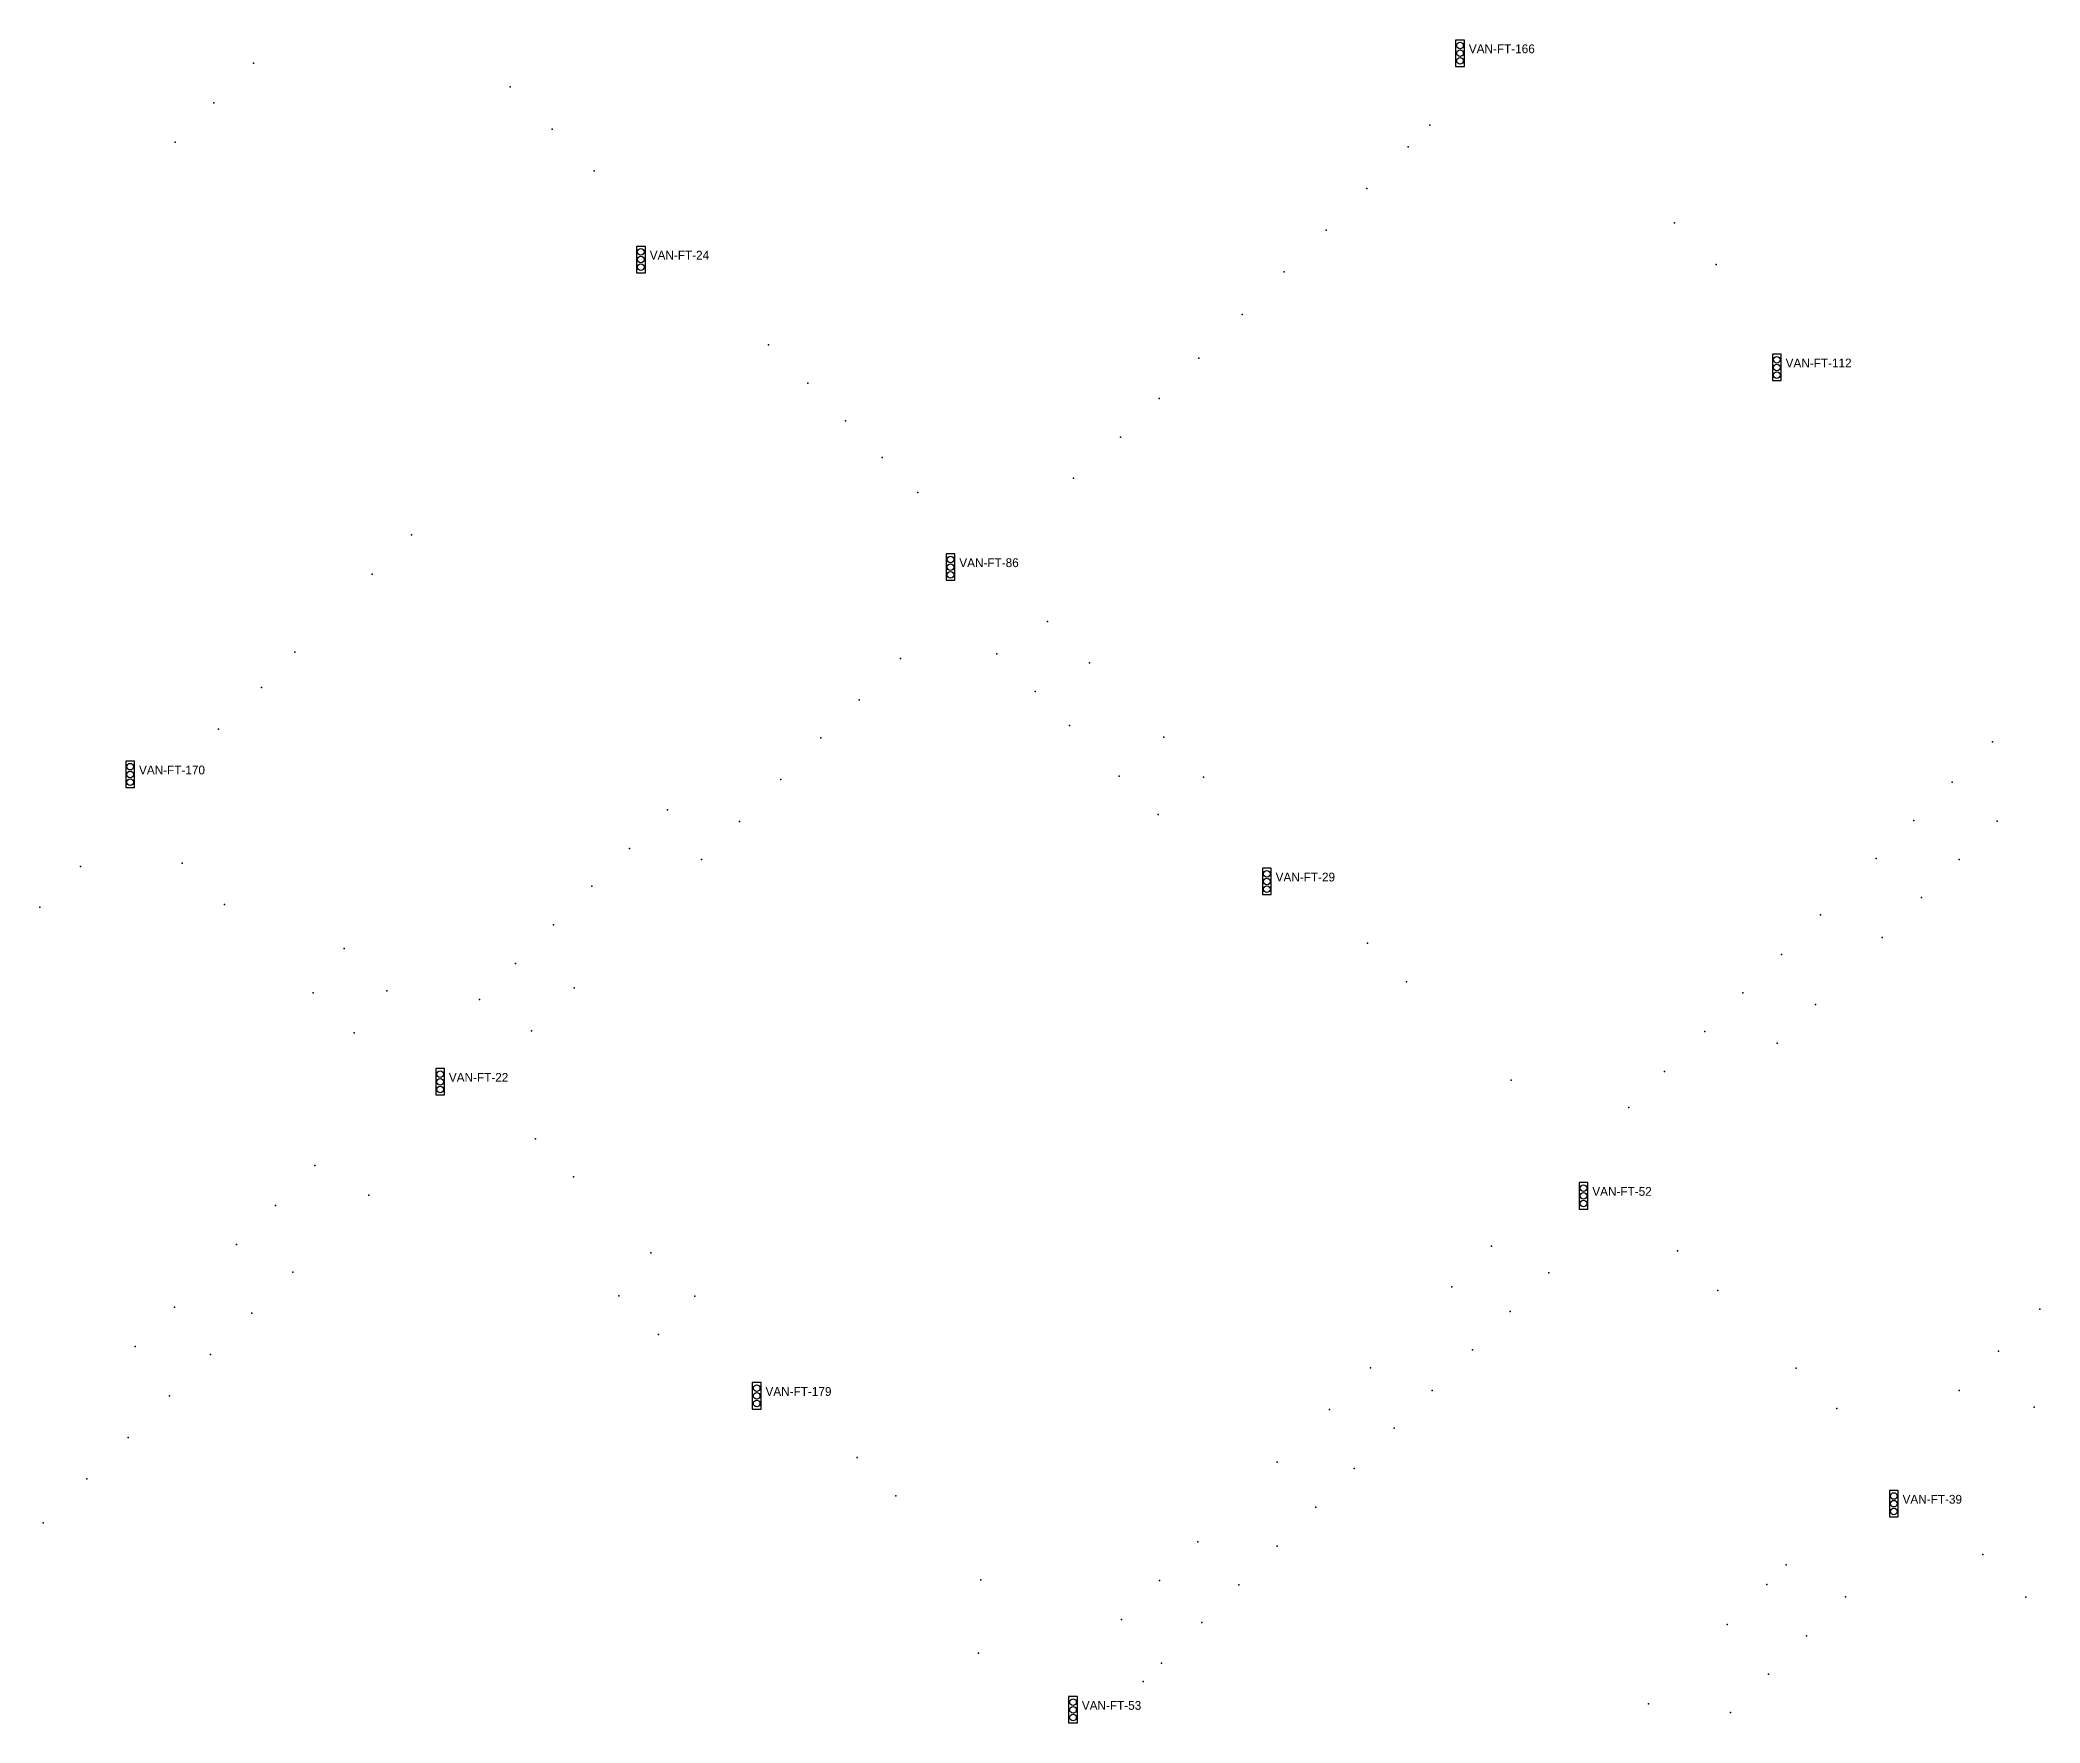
# Model space of a CAD drawing. Header units: inches. Extents: x 486474 to 494239, y 5455982 to 5460069.
# Drawn here: x 490773.8 to 491228.7, y 5458316.2 to 5458699 of the extents above; entities that cross this region are included whole.
import ezdxf

# ---------------------------------------------------------------- set-up
doc = ezdxf.new("R2010")
doc.units = ezdxf.units.IN
doc.header["$MEASUREMENT"] = 0
doc.layers.add('Parking Meters', color=10, linetype='Continuous')
doc.layers.add('Traffic Signals', color=10, linetype='Continuous')

msp = doc.modelspace()

# ---------------------------------------------------------------- texts
at = {"layer": 'Traffic Signals', "color": 1}
for s, p in [('VAN-FT-166', (491098.81, 5458695.96)), ('VAN-FT-24', (490912.51, 5458649.03)), ('VAN-FT-112', (491170.87, 5458624.51)), ('VAN-FT-86', (490982.92, 5458579.1)), ('VAN-FT-170', (490796.34, 5458531.96)), ('VAN-FT-29', (491054.87, 5458507.62)), ('VAN-FT-22', (490866.82, 5458462.06)), ('VAN-FT-52', (491126.9, 5458436.13)), ('VAN-FT-179', (490938.84, 5458390.64)), ('VAN-FT-39', (491197.47, 5458366.12)), ('VAN-FT-53', (491010.79, 5458319.25))]:
    msp.add_text(s, height=2, dxfattribs=at).set_placement(p)

# ---------------------------------------------------------------- linework, layer by layer
at = {"layer": 'Parking Meters', "color": 7}
for p in [(490822.37, 5458693.66), (490822.37, 5458693.66), (490880.74, 5458688.28), (490880.74, 5458688.28), (490813.4, 5458684.68), (490813.4, 5458684.68), (490890.35, 5458678.7), (490890.35, 5458678.7), (491089.98, 5458679.57), (490804.54, 5458675.72), (490804.54, 5458675.72), (491085.05, 5458674.64), (491085.05, 5458674.64), (490899.84, 5458669.18), (491075.65, 5458665.17), (491075.65, 5458665.17), (491066.36, 5458655.74), (491066.36, 5458655.74), (491145.6, 5458657.41), (491145.6, 5458657.41), (491056.85, 5458646.25), (491056.85, 5458646.25), (491155.1, 5458647.91), (491155.1, 5458647.91), (491047.29, 5458636.51), (491047.29, 5458636.51), (490939.49, 5458629.65), (490939.49, 5458629.65), (491037.44, 5458626.61), (491037.44, 5458626.61), (490948.45, 5458620.92), (490948.45, 5458620.92), (491028.38, 5458617.45), (491028.38, 5458617.45), (490957.07, 5458612.35), (490957.07, 5458612.35), (491019.6, 5458608.65), (491019.6, 5458608.65), (490965.41, 5458604.06), (490965.41, 5458604.06), (491008.93, 5458599.36), (491008.93, 5458599.36), (490973.48, 5458596.04), (490858.34, 5458586.44), (490858.34, 5458586.44), (490849.35, 5458577.49), (490849.35, 5458577.49), (491002.98, 5458566.7), (491002.98, 5458566.7), (490831.76, 5458559.72), (490831.76, 5458559.72), (490969.56, 5458558.34), (490969.56, 5458558.34), (490991.48, 5458559.36), (490991.48, 5458559.36), (491012.51, 5458557.31), (491012.51, 5458557.31), (490824.21, 5458551.71), (490960.16, 5458548.9), (490960.16, 5458548.9), (491000.15, 5458550.81), (491000.15, 5458550.81), (490814.42, 5458542.25), (490951.46, 5458540.26), (490951.46, 5458540.26), (491007.99, 5458543.07), (491029.44, 5458540.42), (491029.44, 5458540.42), (491217.9, 5458539.34), (490942.35, 5458530.78), (490942.35, 5458530.78), (491019.31, 5458531.59), (491019.31, 5458531.59), (491038.48, 5458531.35), (491038.48, 5458531.35), (491208.75, 5458530.22), (491208.75, 5458530.22), (490916.53, 5458523.87), (490916.53, 5458523.87), (491028.14, 5458522.82), (490932.9, 5458521.27), (490932.9, 5458521.27), (491200.07, 5458521.44), (491200.07, 5458521.44), (491218.97, 5458521.31), (491218.97, 5458521.31), (490907.94, 5458515.1), (490907.94, 5458515.1), (490924.28, 5458512.58), (491191.5, 5458512.86), (491191.5, 5458512.86), (491210.31, 5458512.62), (491210.31, 5458512.62), (490783.03, 5458511.01), (490806.19, 5458511.79), (490806.19, 5458511.79), (490899.33, 5458506.53), (490899.33, 5458506.53), (491201.78, 5458503.97), (491201.78, 5458503.97), (490773.82, 5458501.76), (490773.82, 5458501.76), (490815.76, 5458502.35), (491178.78, 5458500.02), (490890.59, 5458497.75), (490890.59, 5458497.75), (491192.85, 5458494.88), (491192.85, 5458494.88), (490842.98, 5458492.38), (490842.98, 5458492.38), (491075.8, 5458493.61), (491075.8, 5458493.61), (491169.94, 5458491.04), (491169.94, 5458491.04), (490881.97, 5458488.94), (490881.97, 5458488.94), (490835.96, 5458482.28), (490835.96, 5458482.28), (490852.73, 5458482.75), (490852.73, 5458482.75), (490873.8, 5458480.77), (490895.29, 5458483.44), (490895.29, 5458483.44), (491084.65, 5458484.81), (491084.65, 5458484.81), (491161.14, 5458482.27), (491161.14, 5458482.27), (491177.66, 5458479.6), (491177.66, 5458479.6), (490845.26, 5458473.17), (490845.26, 5458473.17), (490885.6, 5458473.64), (490885.6, 5458473.64), (491152.46, 5458473.52), (491152.46, 5458473.52), (491168.97, 5458470.82), (491168.97, 5458470.82), (491108.42, 5458462.42), (491108.42, 5458462.42), (491143.35, 5458464.4), (491143.35, 5458464.4), (491135.2, 5458456.21), (491135.2, 5458456.21), (490886.51, 5458449.05), (490886.51, 5458449.05), (490836.31, 5458442.99), (490836.31, 5458442.99), (490895.17, 5458440.45), (490895.17, 5458440.45), (490848.6, 5458436.24), (490848.6, 5458436.24), (490827.4, 5458433.96), (490827.4, 5458433.96), (490818.53, 5458425.07), (490912.78, 5458423.15), (490912.78, 5458423.15), (491103.96, 5458424.65), (491103.96, 5458424.65), (491146.27, 5458423.64), (491146.27, 5458423.64), (490831.31, 5458418.8), (490831.31, 5458418.8), (491117.04, 5458418.62), (490905.47, 5458413.39), (490905.47, 5458413.39), (490922.74, 5458413.29), (490922.74, 5458413.29), (491094.92, 5458415.45), (491094.92, 5458415.45), (491155.44, 5458414.63), (491155.44, 5458414.63), (490804.38, 5458410.8), (490804.38, 5458410.8), (490822, 5458409.45), (490822, 5458409.45), (491108.25, 5458409.8), (491108.25, 5458409.8), (491228.73, 5458410.34), (491228.73, 5458410.34), (490914.52, 5458404.59), (490914.52, 5458404.59), (490795.5, 5458401.85), (490795.5, 5458401.85), (490812.61, 5458400.01), (490812.61, 5458400.01), (491099.64, 5458401.12), (491099.64, 5458401.12), (491219.3, 5458400.81), (491219.3, 5458400.81), (491076.46, 5458396.98), (491076.46, 5458396.98), (491173.26, 5458396.93), (491173.26, 5458396.93), (490803.28, 5458390.63), (490803.28, 5458390.63), (491090.48, 5458391.88), (491090.48, 5458391.88), (491210.35, 5458391.85), (491210.35, 5458391.85), (491067.09, 5458387.54), (491067.09, 5458387.54), (491182.52, 5458387.75), (491182.52, 5458387.75), (491227.41, 5458388.05), (491227.41, 5458388.05), (490793.86, 5458381.17), (490793.86, 5458381.17), (491081.86, 5458383.26), (491081.86, 5458383.26), (490959.68, 5458376.62), (490959.68, 5458376.62), (490784.47, 5458371.78), (490784.47, 5458371.78), (491055.25, 5458375.57), (491072.75, 5458374.1), (491072.75, 5458374.1), (490968.48, 5458367.92), (490968.48, 5458367.92), (491064.02, 5458365.29), (491064.02, 5458365.29), (490774.57, 5458361.78), (490774.57, 5458361.78), (491037.19, 5458357.46), (491037.19, 5458357.46), (491055.23, 5458356.45), (491055.23, 5458356.45), (491215.72, 5458354.53), (491215.72, 5458354.53), (490987.79, 5458348.8), (490987.79, 5458348.8), (491028.46, 5458348.63), (491028.46, 5458348.63), (491170.99, 5458352.19), (491046.51, 5458347.65), (491046.51, 5458347.65), (491166.57, 5458347.73), (491166.57, 5458347.73), (491184.48, 5458344.94), (491184.48, 5458344.94), (491225.54, 5458344.85), (491225.54, 5458344.85), (491019.82, 5458339.78), (491019.82, 5458339.78), (491038.05, 5458339.09), (491038.05, 5458339.09), (491157.59, 5458338.66), (491157.59, 5458338.66), (491175.65, 5458336.09), (491175.65, 5458336.09), (490987.31, 5458332.16), (491028.93, 5458329.86), (491028.93, 5458329.86), (491166.94, 5458327.33), (491166.94, 5458327.33), (491024.74, 5458325.69), (491139.66, 5458320.57), (491139.66, 5458320.57), (491158.32, 5458318.65), (491158.32, 5458318.65)]:
    msp.add_point(p, dxfattribs=at)
at = {"layer": 'Traffic Signals', "color": 1}
for points in [[(491095.81, 5458692.96), (491097.81, 5458692.96), (491097.81, 5458698.96), (491095.81, 5458698.96)], [(490909.51, 5458646.03), (490911.51, 5458646.03), (490911.51, 5458652.03), (490909.51, 5458652.03)], [(491167.87, 5458621.51), (491169.87, 5458621.51), (491169.87, 5458627.51), (491167.87, 5458627.51)], [(490979.92, 5458576.1), (490981.92, 5458576.1), (490981.92, 5458582.1), (490979.92, 5458582.1)], [(490793.34, 5458528.96), (490795.34, 5458528.96), (490795.34, 5458534.96), (490793.34, 5458534.96)], [(491051.87, 5458504.62), (491053.87, 5458504.62), (491053.87, 5458510.62), (491051.87, 5458510.62)], [(490863.82, 5458459.06), (490865.82, 5458459.06), (490865.82, 5458465.06), (490863.82, 5458465.06)], [(491123.9, 5458433.13), (491125.9, 5458433.13), (491125.9, 5458439.13), (491123.9, 5458439.13)], [(490935.84, 5458387.64), (490937.84, 5458387.64), (490937.84, 5458393.64), (490935.84, 5458393.64)], [(491194.47, 5458363.12), (491196.47, 5458363.12), (491196.47, 5458369.12), (491194.47, 5458369.12)], [(491007.79, 5458316.25), (491009.79, 5458316.25), (491009.79, 5458322.25), (491007.79, 5458322.25)]]:
    msp.add_lwpolyline(points, close=True, dxfattribs=at)
for centre in [(491096.81, 5458697.71), (491096.81, 5458695.96), (491096.81, 5458694.21), (490910.51, 5458650.78), (490910.51, 5458649.03), (490910.51, 5458647.28), (491168.87, 5458626.26), (491168.87, 5458624.51), (491168.87, 5458622.76), (490980.92, 5458580.85), (490980.92, 5458579.1), (490980.92, 5458577.35), (490794.34, 5458533.71), (490794.34, 5458531.96), (490794.34, 5458530.21), (491052.87, 5458509.37), (491052.87, 5458507.62), (491052.87, 5458505.87), (490864.82, 5458463.81), (490864.82, 5458462.06), (490864.82, 5458460.31), (491124.9, 5458437.88), (491124.9, 5458436.13), (491124.9, 5458434.38), (490936.84, 5458392.39), (490936.84, 5458390.64), (490936.84, 5458388.89), (491195.47, 5458367.87), (491195.47, 5458366.12), (491195.47, 5458364.37), (491008.79, 5458321), (491008.79, 5458319.25), (491008.79, 5458317.5)]:
    msp.add_circle(centre, 0.75, dxfattribs=at)

msp.set_redraw_order([(e.dxf.handle, doc.entitydb.next_handle()) for e in msp.query("TEXT MTEXT ATTDEF DIMENSION ARC_DIMENSION")])  # texts and dimensions are drawn at this point

doc.saveas('drawing.dxf')
